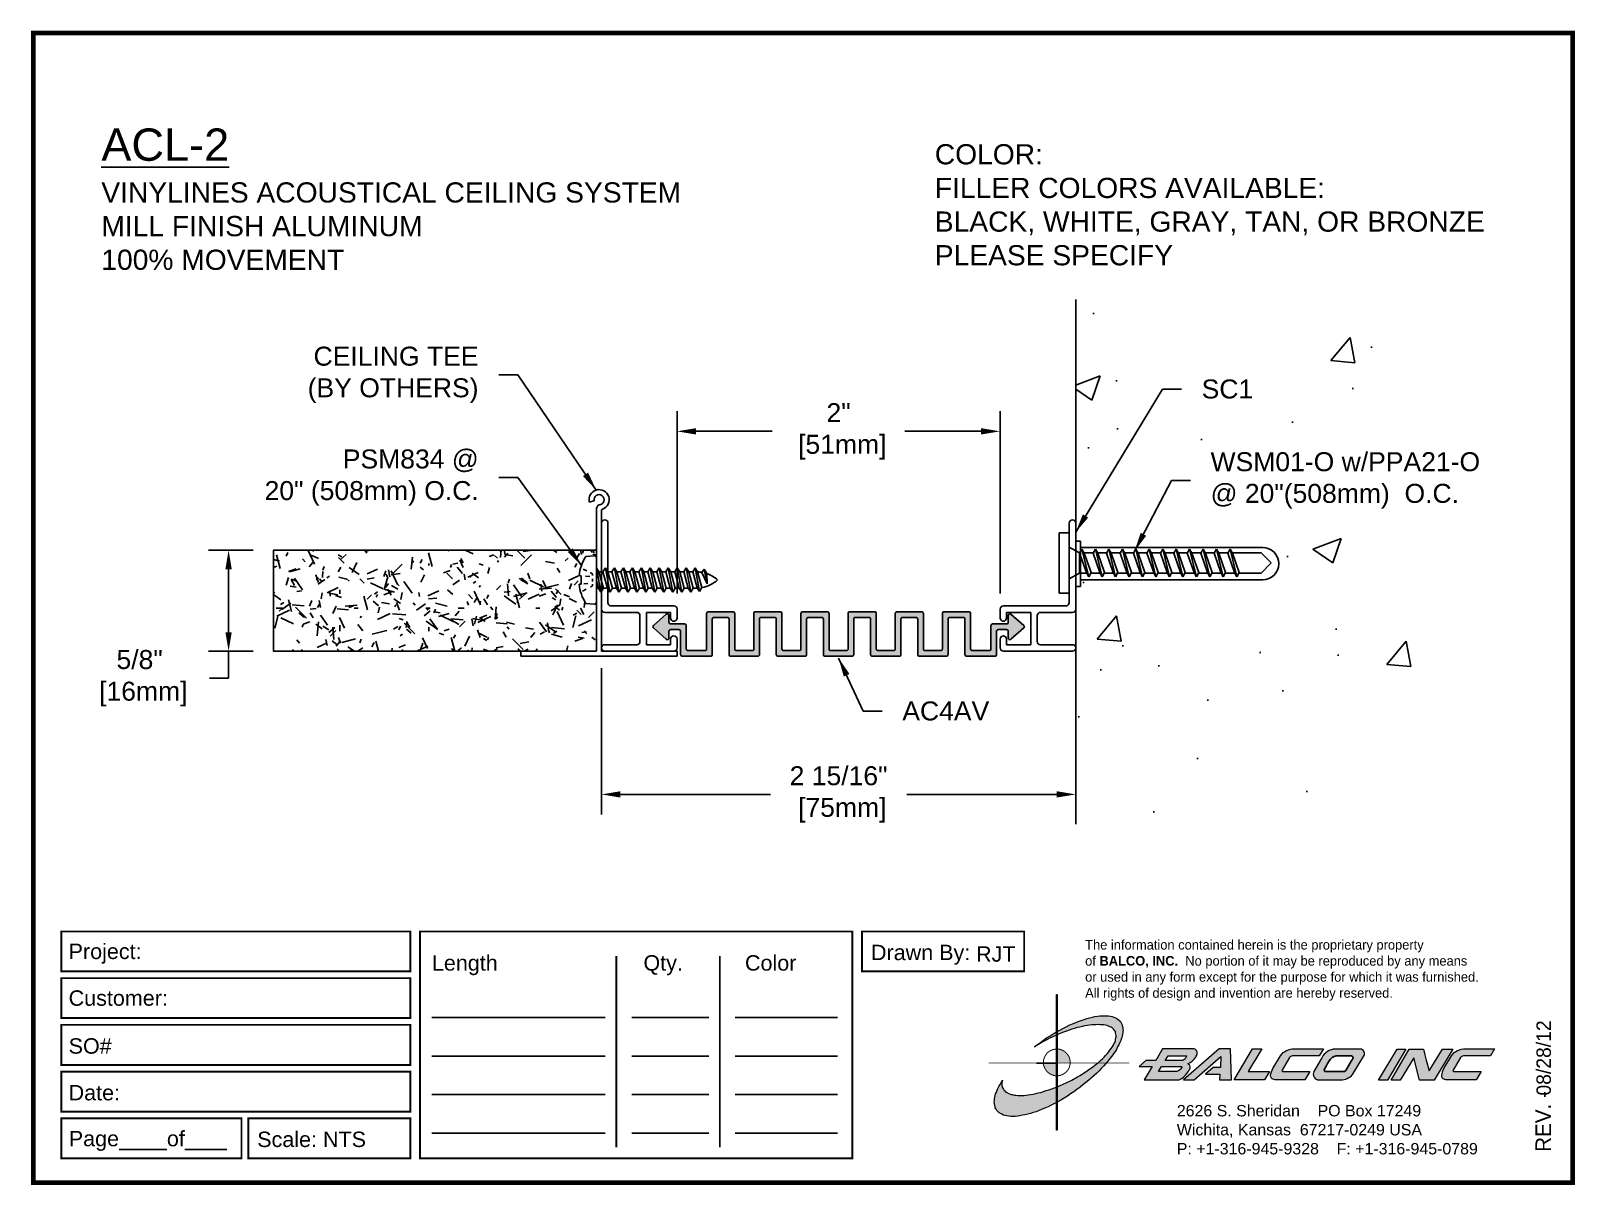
# Paper-space layout 'Layout1' of a CAD drawing. Header units: inches. Extents: x 0 to 10, y 0 to 7.5.
# The model-space entities are those that its viewports show. They can reach past a viewport. Long polylines and large blocks are cut down to what shows.
import ezdxf

# ---------------------------------------------------------------- set-up
doc = ezdxf.new("R2010")
doc.units = ezdxf.units.IN
doc.header["$MEASUREMENT"] = 0
for name, color, linetype in [('Anchors', 4, 'Continuous'), ('Border', 7, 'Continuous'), ('Conditions', 1, 'Continuous'), ('Dimensions', 3, 'Continuous'), ('Fillers', 2, 'Continuous'), ('Metals', 7, 'Continuous'), ('Text', 2, 'Continuous')]:
    doc.layers.add(name, color=color, linetype=linetype)
doc.styles.add('ARIAL', font='arial.ttf')
doc.styles.add('Copyright', font='ERASDEMI.TTF')
doc.dimstyles.new('ARIAL', dxfattribs={"dimtxt": 0.1175, "dimasz": 0.1175, "dimexe": 0.125, "dimexo": 0.125, "dimgap": 0.125, "dimtad": 0, "dimtih": 1, "dimtoh": 1, "dimdec": 4, "dimzin": 0, "dimdsep": 46, "dimlunit": 4, "dimtxsty": 'ARIAL', "dimcen": 0.09, "dimadec": 0, "dimazin": 0, "dimtfac": 1, "dimtdec": 4, "dimtofl": 0, "dimtmove": 0, "dimatfit": 3, "dimfxl": 0, "dimfrac": 2, "dimtolj": 1, "dimtzin": 0, "dimarcsym": 0})

psp = doc.layouts.get("Layout1")

# ---------------------------------------------------------------- texts
at = {"insert": (6.843, 1.591), "char_height": 0.0625, "width": 50.295, "attachment_point": 1, "style": 'Copyright'}
psp.add_mtext('The information contained herein is the proprietary property\\Pof {\\fEras Bold ITC|b0|i0|c0|p34;BALCO, INC.}  No portion of it may be reproduced by any means\\Por used in any form except for the purpose for which it was furnished.\\PAll rights of design and invention are hereby reserved.', dxfattribs=at)
at = {"layer": 'Border', "insert": (7.438, 0.52), "char_height": 0.074, "width": 2.3438, "attachment_point": 1, "style": 'ARIAL'}
psp.add_mtext('2626 S. Sheridan    PO Box 17249\\PWichita, Kansas  67217-0249 USA \\PP: +1-316-945-9328    F: +1-316-945-0789', dxfattribs=at)

msp = doc.modelspace()

# ---------------------------------------------------------------- texts
at = {"layer": 'Text', "attachment_point": 1, "style": 'ARIAL'}
for s, insert, char_height, width in [('{\\LACL-2\\P\\H0.625x;\\lVINYLINES ACOUSTICAL CEILING SYSTEM\\PMILL FINISH ALUMINUM\\P100% MOVEMENT}', (1.76057, 8.01919), 0.2, 3.9375), ('COLOR:{\\L                       \\~\\P}FILLER COLORS AVAILABLE:\\PBLACK, WHITE, GRAY, TAN, OR BRONZE\\PPLEASE SPECIFY', (6.92129, 7.92212), 0.125, 3.5820528)]:
    msp.add_mtext(s, dxfattribs=dict(at, insert=insert, char_height=char_height, width=width))
at = {"layer": 'Text', "char_height": 0.1175, "style": 'ARIAL'}
for s, insert, attachment_point in [(' CEILING TEE\\P(BY OTHERS)', (4.09605, 6.49418), 6), ('SC1', (8.57354, 6.40576), 4), ('PSM834 @\\P20" (508mm) O.C.', (4.09743, 5.85785), 6), ('WSM01-O w/PPA21-O\\P@ 20"(508mm)  O.C.', (8.6288, 5.84061), 4), ('AC4AV', (6.72011, 4.41246), 4)]:
    msp.add_mtext(s, dxfattribs=dict(at, insert=insert, attachment_point=attachment_point))

# ---------------------------------------------------------------- blocks, each defined once
blk = doc.blocks.new('ACADlogo')
h = blk.add_hatch(color=256)
h.paths.add_polyline_path([(-3.346, 1.223), (-3.351, 1.223), (-3.351, 0.979), (-3.346, 0.982)])
h.paths.add_polyline_path([(-3.346, 0.961), (-3.351, 0.959), (-3.351, 0.868), (-3.346, 0.868)])
h.paths.add_polyline_path([(-3.346, 0.777), (-3.351, 0.777), (-3.351, 0.699), (-3.351, 0.695), (-3.35, 0.695), (-3.346, 0.695)])
h.paths.add_polyline_path([(-3.346, 0.864), (-3.346, 0.868), (-3.35, 0.868), (-3.351, 0.868), (-3.351, 0.777), (-3.346, 0.777), (-3.346, 0.778), (-3.348, 0.778)])
h.paths.add_polyline_path([(-3.346, 0.524), (-3.351, 0.521), (-3.351, 0.342), (-3.346, 0.342)])
h.paths.add_polyline_path([(-3.346, 0.695), (-3.351, 0.695), (-3.351, 0.621), (-3.346, 0.623)])
h.paths.add_polyline_path([(-3.346, 0.623), (-3.351, 0.621), (-3.351, 0.521), (-3.346, 0.524)])
h.paths.add_polyline_path([(-3.346, 0.982), (-3.351, 0.979), (-3.351, 0.959), (-3.346, 0.961)])
h = blk.add_hatch(color=175)
h.paths.add_polyline_path([(-3.518, 0.573), (-3.534, 0.571), (-3.548, 0.569), (-3.562, 0.567), (-3.576, 0.567), (-3.589, 0.566), (-3.602, 0.567), (-3.614, 0.568), (-3.625, 0.569), (-3.636, 0.572), (-3.646, 0.574), (-3.656, 0.577), (-3.664, 0.581), (-3.673, 0.585), (-3.679, 0.589), (-3.685, 0.595), (-3.688, 0.598), (-3.691, 0.6), (-3.695, 0.607), (-3.699, 0.614), (-3.703, 0.621), (-3.704, 0.626), (-3.705, 0.631), (-3.706, 0.637), (-3.706, 0.642), (-3.705, 0.648), (-3.705, 0.653), (-3.703, 0.659), (-3.702, 0.665), (-3.71, 0.652), (-3.717, 0.639), (-3.725, 0.626), (-3.731, 0.613), (-3.737, 0.601), (-3.741, 0.589), (-3.746, 0.577), (-3.749, 0.566), (-3.751, 0.555), (-3.753, 0.544), (-3.754, 0.538), (-3.754, 0.533), (-3.755, 0.523), (-3.754, 0.513), (-3.753, 0.508), (-3.752, 0.503), (-3.75, 0.494), (-3.748, 0.486), (-3.743, 0.477), (-3.74, 0.473), (-3.738, 0.469), (-3.734, 0.465), (-3.73, 0.461), (-3.723, 0.455), (-3.715, 0.449), (-3.706, 0.445), (-3.695, 0.44), (-3.685, 0.437), (-3.674, 0.434), (-3.661, 0.432), (-3.648, 0.431), (-3.634, 0.431), (-3.62, 0.431), (-3.604, 0.433), (-3.588, 0.435), (-3.572, 0.438), (-3.556, 0.441), (-3.538, 0.445), (-3.52, 0.449), (-3.503, 0.456), (-3.483, 0.461), (-3.464, 0.469), (-3.445, 0.477), (-3.426, 0.485), (-3.406, 0.494), (-3.385, 0.503), (-3.364, 0.514), (-3.351, 0.521), (-3.351, 0.621), (-3.364, 0.616), (-3.382, 0.609), (-3.4, 0.603), (-3.418, 0.598), (-3.436, 0.592), (-3.453, 0.587), (-3.47, 0.583), (-3.486, 0.579), (-3.503, 0.576)])
h.paths.add_polyline_path([(-3.215, 0.687), (-3.251, 0.667), (-3.289, 0.649), (-3.327, 0.631), (-3.345, 0.623), (-3.346, 0.623), (-3.346, 0.524), (-3.343, 0.525), (-3.323, 0.537), (-3.302, 0.549), (-3.28, 0.563), (-3.259, 0.577), (-3.238, 0.59), (-3.218, 0.605), (-3.198, 0.62), (-3.179, 0.635), (-3.16, 0.65), (-3.141, 0.665), (-3.123, 0.681), (-3.106, 0.696), (-3.089, 0.712), (-3.074, 0.727), (-3.058, 0.743), (-3.043, 0.759), (-3.03, 0.775), (-3.028, 0.777), (-3.085, 0.777), (-3.091, 0.772), (-3.105, 0.761), (-3.118, 0.75), (-3.134, 0.739), (-3.149, 0.729), (-3.165, 0.718), (-3.182, 0.707), (-3.198, 0.697)])
h.paths.add_polyline_path([(-2.921, 1.009), (-2.922, 1.015), (-2.924, 1.02), (-2.926, 1.029), (-2.931, 1.038), (-2.934, 1.043), (-2.936, 1.047), (-2.94, 1.05), (-2.943, 1.054), (-2.951, 1.06), (-2.959, 1.066), (-2.968, 1.071), (-2.978, 1.075), (-2.989, 1.079), (-3, 1.081), (-3.013, 1.083), (-3.026, 1.084), (-3.04, 1.084), (-3.054, 1.084), (-3.07, 1.083), (-3.085, 1.081), (-3.102, 1.079), (-3.118, 1.075), (-3.136, 1.07), (-3.153, 1.066), (-3.171, 1.06), (-3.191, 1.054), (-3.21, 1.047), (-3.229, 1.039), (-3.248, 1.031), (-3.268, 1.022), (-3.289, 1.012), (-3.31, 1.002), (-3.33, 0.991), (-3.346, 0.982), (-3.346, 0.961), (-3.342, 0.962), (-3.323, 0.971), (-3.305, 0.978), (-3.287, 0.984), (-3.268, 0.991), (-3.251, 0.996), (-3.234, 1.002), (-3.216, 1.007), (-3.199, 1.011), (-3.182, 1.015), (-3.167, 1.018), (-3.15, 1.021), (-3.136, 1.023), (-3.121, 1.025), (-3.107, 1.026), (-3.093, 1.026), (-3.079, 1.027), (-3.067, 1.026), (-3.054, 1.026), (-3.043, 1.025), (-3.032, 1.022), (-3.022, 1.02), (-3.013, 1.016), (-3.004, 1.013), (-2.997, 1.009), (-2.989, 1.005), (-2.983, 0.999), (-2.98, 0.996), (-2.978, 0.994), (-2.973, 0.987), (-2.969, 0.981), (-2.967, 0.973), (-2.965, 0.965), (-2.964, 0.957), (-2.964, 0.949), (-2.964, 0.944), (-2.965, 0.94), (-2.967, 0.93), (-2.969, 0.921), (-2.973, 0.911), (-2.978, 0.901), (-2.983, 0.891), (-2.989, 0.881), (-2.996, 0.871), (-3.004, 0.86), (-3.012, 0.849), (-3.021, 0.838), (-3.032, 0.827), (-3.042, 0.816), (-3.053, 0.805), (-3.065, 0.794), (-3.077, 0.783), (-3.085, 0.777), (-3.028, 0.777), (-3.016, 0.791), (-3.004, 0.806), (-2.992, 0.822), (-2.981, 0.837), (-2.971, 0.852), (-2.962, 0.866), (-2.954, 0.882), (-2.946, 0.896), (-2.939, 0.91), (-2.934, 0.924), (-2.929, 0.938), (-2.926, 0.944), (-2.925, 0.951), (-2.922, 0.963), (-2.92, 0.975), (-2.92, 0.982), (-2.919, 0.987), (-2.92, 0.999), (-2.92, 1.005)])
h.paths.add_polyline_path([(-3.372, 0.966), (-3.393, 0.953), (-3.415, 0.94), (-3.435, 0.925), (-3.455, 0.911), (-3.475, 0.897), (-3.494, 0.882), (-3.468, 0.898), (-3.439, 0.915), (-3.41, 0.93), (-3.396, 0.938), (-3.38, 0.945), (-3.351, 0.959), (-3.351, 0.979)])
h = blk.add_hatch(color=256)
h.paths.add_polyline_path([(-3.268, 0.814), (-3.27, 0.819), (-3.273, 0.824), (-3.276, 0.828), (-3.279, 0.833), (-3.282, 0.837), (-3.286, 0.841), (-3.29, 0.845), (-3.294, 0.849), (-3.298, 0.852), (-3.303, 0.855), (-3.308, 0.858), (-3.313, 0.86), (-3.318, 0.863), (-3.323, 0.864), (-3.328, 0.866), (-3.334, 0.867), (-3.339, 0.868), (-3.345, 0.868), (-3.346, 0.868), (-3.346, 0.777), (-3.335, 0.777), (-3.262, 0.777), (-3.262, 0.781), (-3.262, 0.787), (-3.263, 0.792), (-3.264, 0.798), (-3.265, 0.803), (-3.266, 0.808)])
h.paths.add_polyline_path([(-3.351, 0.777), (-3.436, 0.777), (-3.435, 0.773), (-3.435, 0.768), (-3.434, 0.762), (-3.432, 0.757), (-3.431, 0.752), (-3.428, 0.747), (-3.426, 0.742), (-3.423, 0.737), (-3.42, 0.732), (-3.417, 0.728), (-3.414, 0.723), (-3.41, 0.719), (-3.406, 0.716), (-3.401, 0.712), (-3.397, 0.709), (-3.392, 0.706), (-3.387, 0.704), (-3.382, 0.701), (-3.377, 0.699), (-3.372, 0.698), (-3.367, 0.696), (-3.361, 0.695), (-3.356, 0.695), (-3.351, 0.695)])
h.paths.add_polyline_path([(-3.346, 0.868), (-3.35, 0.868), (-3.351, 0.868), (-3.351, 0.777), (-3.346, 0.777)])
h = blk.add_hatch(color=256)
h.paths.add_polyline_path([(-2.438, 0.844, 0.412988), (-2.461, 0.869), (-2.663, 0.869), (-2.707, 0.794), (-2.771, 0.794), (-2.815, 0.755), (-2.73, 0.755), (-2.781, 0.668), (-2.563, 0.668, 0.107996), (-2.538, 0.677, 0.108939), (-2.494, 0.724, 0.080345), (-2.483, 0.745, 0.419497), (-2.499, 0.773, 0.149928), (-2.447, 0.815, 0.134283)])
h.paths.add_polyline_path([(-2.507, 0.821, -0.209012), (-2.532, 0.794), (-2.538, 0.794), (-2.646, 0.794), (-2.627, 0.825), (-2.51, 0.825, -0.56619)], flags=16)
h.paths.add_polyline_path([(-2.538, 0.75, -0.241309), (-2.569, 0.722), (-2.688, 0.722), (-2.669, 0.755), (-2.541, 0.755, -0.56619)], flags=16)
for points in [[(-2.285, 0.819), (-2.287, 0.748), (-2.335, 0.748), (-2.383, 0.705), (-2.29, 0.705), (-2.292, 0.668), (-2.215, 0.668), (-2.221, 0.869), (-2.295, 0.869), (-2.527, 0.668), (-2.458, 0.668)], [(-2.018, 0.869), (-2.079, 0.869), (-2.198, 0.668), (-2, 0.668), (-1.968, 0.722), (-2.107, 0.722), (-2.085, 0.759), (-2.064, 0.794)], [(-1.617, 0.869), (-1.807, 0.869, 0.270182), (-1.896, 0.825), (-1.946, 0.742, 0.109019), (-1.961, 0.695, 0.340665), (-1.945, 0.672, 0.129907), (-1.923, 0.668), (-1.738, 0.668), (-1.706, 0.722), (-1.878, 0.722), (-1.882, 0.722, -0.601242), (-1.887, 0.731), (-1.838, 0.813, -0.253048), (-1.821, 0.823), (-1.645, 0.823)], [(-1.083, 0.867), (-1.14, 0.867), (-1.261, 0.667), (-1.26, 0.667), (-1.202, 0.667)], [(-0.96, 0.83), (-0.969, 0.867), (-1.061, 0.867), (-1.179, 0.667), (-1.12, 0.667), (-1.031, 0.812), (-0.995, 0.667), (-0.9, 0.667), (-0.778, 0.867), (-0.846, 0.867), (-0.931, 0.727), (-0.951, 0.795)], [(-0.507, 0.869), (-0.697, 0.869, 0.270182), (-0.786, 0.825), (-0.836, 0.742, 0.109019), (-0.85, 0.695, 0.340665), (-0.835, 0.672, 0.129907), (-0.812, 0.668), (-0.628, 0.668), (-0.595, 0.722), (-0.768, 0.722), (-0.772, 0.722, -0.601242), (-0.777, 0.731), (-0.728, 0.813, -0.253048), (-0.71, 0.823), (-0.534, 0.823)], [(-3.346, 0.623), (-3.351, 0.621), (-3.351, 0.521), (-3.346, 0.524)]]:
    blk.add_hatch(color=256).paths.add_polyline_path(points)
h = blk.add_hatch(color=256)
h.paths.add_polyline_path([(-1.377, 0.868), (-1.383, 0.868), (-1.383, 0.868), (-1.44, 0.868), (-1.492, 0.868), (-1.541, 0.868, 0.297712), (-1.628, 0.811), (-1.68, 0.723, 0.585116), (-1.646, 0.668), (-1.506, 0.668, 0.210586), (-1.429, 0.703), (-1.415, 0.726), (-1.389, 0.769), (-1.352, 0.831, 0.4352)])
h.paths.add_polyline_path([(-1.437, 0.823, -0.603783), (-1.428, 0.805), (-1.431, 0.801), (-1.434, 0.796), (-1.438, 0.789), (-1.474, 0.728, -0.229001), (-1.489, 0.722), (-1.494, 0.722), (-1.501, 0.722), (-1.597, 0.722), (-1.604, 0.722, -0.492401), (-1.613, 0.734), (-1.601, 0.757), (-1.591, 0.775), (-1.582, 0.791, -0.238368), (-1.535, 0.823)], flags=16)
for q in [(-3.48, 0.777), (-3.351, 0.642)]:
    blk.add_line((-3.351, 0.777), q)
at = {"color": 7, "lineweight": 0}
for points in [[(-3.351, 1.223), (-3.346, 1.223), (-3.346, 0.342), (-3.351, 0.342), (-3.351, 1.223)], [(-2.292, 0.668), (-2.215, 0.668), (-2.221, 0.869), (-2.295, 0.869), (-2.527, 0.668), (-2.458, 0.668), (-2.285, 0.819), (-2.287, 0.748), (-2.286, 0.748), (-2.335, 0.748), (-2.383, 0.705), (-2.29, 0.705), (-2.292, 0.668), (-2.292, 0.668)], [(-2.198, 0.668), (-2.079, 0.869), (-2.018, 0.869), (-2.064, 0.794), (-2.085, 0.759), (-2.107, 0.722), (-1.968, 0.722), (-2, 0.668), (-2.198, 0.668), (-2.198, 0.668)], [(-1.383, 0.868), (-1.383, 0.868)], [(-1.261, 0.667), (-1.14, 0.867), (-1.083, 0.867), (-1.202, 0.667), (-1.26, 0.667), (-1.261, 0.667), (-1.261, 0.667)], [(-0.9, 0.667), (-0.995, 0.667), (-1.031, 0.812), (-1.12, 0.667), (-1.179, 0.667), (-1.061, 0.867), (-0.969, 0.867), (-0.96, 0.83), (-0.951, 0.795), (-0.931, 0.727), (-0.846, 0.867), (-0.778, 0.867), (-0.9, 0.667), (-0.9, 0.667)]]:
    blk.add_lwpolyline(points, dxfattribs=at)
at = {"color": 175, "lineweight": 0}
blk.add_lwpolyline([(-2.926, 1.029), (-2.924, 1.02), (-2.922, 1.015), (-2.921, 1.009), (-2.92, 1.005), (-2.92, 0.999), (-2.919, 0.987), (-2.92, 0.982), (-2.92, 0.975), (-2.922, 0.963), (-2.925, 0.951), (-2.926, 0.944), (-2.929, 0.938), (-2.934, 0.924), (-2.939, 0.91), (-2.946, 0.896), (-2.954, 0.882), (-2.962, 0.866), (-2.971, 0.852), (-2.981, 0.837), (-2.992, 0.822), (-3.004, 0.806), (-3.016, 0.791), (-3.03, 0.775), (-3.043, 0.759), (-3.058, 0.743), (-3.074, 0.727), (-3.089, 0.712), (-3.106, 0.696), (-3.123, 0.681), (-3.141, 0.665), (-3.16, 0.65), (-3.179, 0.635), (-3.198, 0.62), (-3.218, 0.605), (-3.238, 0.59), (-3.259, 0.577), (-3.28, 0.563), (-3.302, 0.549), (-3.323, 0.537), (-3.343, 0.525), (-3.364, 0.514), (-3.385, 0.503), (-3.406, 0.494), (-3.426, 0.485), (-3.445, 0.477), (-3.464, 0.469), (-3.483, 0.461), (-3.503, 0.456), (-3.52, 0.449), (-3.538, 0.445), (-3.556, 0.441), (-3.572, 0.438), (-3.588, 0.435), (-3.604, 0.433), (-3.62, 0.431), (-3.634, 0.431), (-3.648, 0.431), (-3.661, 0.432), (-3.674, 0.434), (-3.685, 0.437), (-3.695, 0.44), (-3.706, 0.445), (-3.715, 0.449), (-3.723, 0.455), (-3.73, 0.461), (-3.734, 0.465), (-3.738, 0.469), (-3.74, 0.473), (-3.743, 0.477), (-3.748, 0.486), (-3.75, 0.494), (-3.752, 0.503), (-3.753, 0.508), (-3.754, 0.513), (-3.755, 0.523), (-3.754, 0.533), (-3.754, 0.538), (-3.753, 0.544), (-3.751, 0.555), (-3.749, 0.566), (-3.746, 0.577), (-3.741, 0.589), (-3.737, 0.601), (-3.731, 0.613), (-3.725, 0.626), (-3.717, 0.639), (-3.71, 0.652), (-3.702, 0.665), (-3.703, 0.659), (-3.705, 0.653), (-3.705, 0.648), (-3.706, 0.642), (-3.706, 0.637), (-3.705, 0.631), (-3.704, 0.626), (-3.703, 0.621), (-3.699, 0.614), (-3.695, 0.607), (-3.691, 0.6), (-3.688, 0.598), (-3.685, 0.595), (-3.679, 0.589), (-3.673, 0.585), (-3.664, 0.581), (-3.656, 0.577), (-3.646, 0.574), (-3.636, 0.572), (-3.625, 0.569), (-3.614, 0.568), (-3.602, 0.567), (-3.589, 0.566), (-3.576, 0.567), (-3.562, 0.567), (-3.548, 0.569), (-3.534, 0.571), (-3.518, 0.573), (-3.503, 0.576), (-3.486, 0.579), (-3.47, 0.583), (-3.453, 0.587), (-3.436, 0.592), (-3.418, 0.598), (-3.4, 0.603), (-3.382, 0.609), (-3.364, 0.616), (-3.345, 0.623), (-3.327, 0.631), (-3.289, 0.649), (-3.251, 0.667), (-3.215, 0.687), (-3.198, 0.697), (-3.182, 0.707), (-3.165, 0.718), (-3.149, 0.729), (-3.134, 0.739), (-3.118, 0.75), (-3.105, 0.761), (-3.091, 0.772), (-3.077, 0.783), (-3.065, 0.794), (-3.053, 0.805), (-3.042, 0.816), (-3.032, 0.827), (-3.021, 0.838), (-3.012, 0.849), (-3.004, 0.86), (-2.996, 0.871), (-2.989, 0.881), (-2.983, 0.891), (-2.978, 0.901), (-2.973, 0.911), (-2.969, 0.921), (-2.967, 0.93), (-2.965, 0.94), (-2.964, 0.944), (-2.964, 0.949), (-2.964, 0.957), (-2.965, 0.965), (-2.967, 0.973), (-2.969, 0.981), (-2.973, 0.987), (-2.978, 0.994), (-2.98, 0.996), (-2.983, 0.999), (-2.989, 1.005), (-2.997, 1.009), (-3.004, 1.013), (-3.013, 1.016), (-3.022, 1.02), (-3.032, 1.022), (-3.043, 1.025), (-3.054, 1.026), (-3.067, 1.026), (-3.079, 1.027), (-3.093, 1.026), (-3.107, 1.026), (-3.121, 1.025), (-3.136, 1.023), (-3.15, 1.021), (-3.167, 1.018), (-3.182, 1.015), (-3.199, 1.011), (-3.216, 1.007), (-3.234, 1.002), (-3.251, 0.996), (-3.268, 0.991), (-3.287, 0.984), (-3.305, 0.978), (-3.323, 0.971), (-3.342, 0.962), (-3.38, 0.945), (-3.396, 0.938), (-3.41, 0.93), (-3.439, 0.915), (-3.468, 0.898), (-3.494, 0.882), (-3.475, 0.897), (-3.455, 0.911), (-3.435, 0.925), (-3.415, 0.94), (-3.393, 0.953), (-3.372, 0.966), (-3.351, 0.979), (-3.33, 0.991), (-3.31, 1.002), (-3.289, 1.012), (-3.268, 1.022), (-3.248, 1.031), (-3.229, 1.039), (-3.21, 1.047), (-3.191, 1.054), (-3.171, 1.06), (-3.153, 1.066), (-3.136, 1.07), (-3.118, 1.075), (-3.102, 1.079), (-3.085, 1.081), (-3.07, 1.083), (-3.054, 1.084), (-3.04, 1.084), (-3.026, 1.084), (-3.013, 1.083), (-3, 1.081), (-2.989, 1.079), (-2.978, 1.075), (-2.968, 1.071), (-2.959, 1.066), (-2.951, 1.06), (-2.943, 1.054), (-2.94, 1.05), (-2.936, 1.047), (-2.934, 1.043), (-2.931, 1.038), (-2.926, 1.029), (-2.926, 1.029)], dxfattribs=at)
at = {"color": 7, "lineweight": 0, "const_width": 0.0064}
blk.add_lwpolyline([(-3.262, 0.781), (-3.262, 0.787), (-3.263, 0.792), (-3.264, 0.798), (-3.265, 0.803), (-3.266, 0.808), (-3.268, 0.814), (-3.27, 0.819), (-3.273, 0.824), (-3.276, 0.828), (-3.279, 0.833), (-3.282, 0.837), (-3.286, 0.841), (-3.29, 0.845), (-3.294, 0.849), (-3.298, 0.852), (-3.303, 0.855), (-3.308, 0.858), (-3.313, 0.86), (-3.318, 0.863), (-3.323, 0.864), (-3.328, 0.866), (-3.334, 0.867), (-3.339, 0.868), (-3.345, 0.868), (-3.35, 0.868), (-3.356, 0.868), (-3.361, 0.867), (-3.367, 0.866), (-3.372, 0.865), (-3.377, 0.863), (-3.382, 0.862), (-3.387, 0.859), (-3.392, 0.857), (-3.397, 0.854), (-3.401, 0.851), (-3.406, 0.847), (-3.41, 0.843), (-3.414, 0.839), (-3.417, 0.835), (-3.42, 0.831), (-3.423, 0.826), (-3.426, 0.821), (-3.428, 0.816), (-3.431, 0.811), (-3.432, 0.806), (-3.434, 0.801), (-3.435, 0.795), (-3.435, 0.79), (-3.436, 0.784), (-3.436, 0.779), (-3.435, 0.773), (-3.435, 0.768), (-3.434, 0.762), (-3.432, 0.757), (-3.431, 0.752), (-3.428, 0.747), (-3.426, 0.742), (-3.423, 0.737), (-3.42, 0.732), (-3.417, 0.728), (-3.414, 0.723), (-3.41, 0.719), (-3.406, 0.716), (-3.401, 0.712), (-3.397, 0.709), (-3.392, 0.706), (-3.387, 0.704), (-3.382, 0.701), (-3.377, 0.699), (-3.372, 0.698), (-3.367, 0.696), (-3.361, 0.695), (-3.356, 0.695), (-3.35, 0.695), (-3.345, 0.695), (-3.339, 0.695), (-3.334, 0.696), (-3.328, 0.697), (-3.323, 0.698), (-3.318, 0.7), (-3.313, 0.702), (-3.308, 0.705), (-3.303, 0.708), (-3.298, 0.711), (-3.294, 0.714), (-3.29, 0.718), (-3.286, 0.721), (-3.282, 0.726), (-3.279, 0.73), (-3.276, 0.734), (-3.273, 0.739), (-3.27, 0.744), (-3.268, 0.749), (-3.266, 0.754), (-3.265, 0.76), (-3.264, 0.765), (-3.263, 0.77), (-3.262, 0.776), (-3.262, 0.781)], dxfattribs=at)
at = {"color": 7, "lineweight": 0}
for points in [[(-2.447, 0.815, 0.130368), (-2.438, 0.843, 0.448367), (-2.463, 0.869), (-2.663, 0.869), (-2.707, 0.794), (-2.771, 0.794), (-2.815, 0.755), (-2.73, 0.755), (-2.781, 0.668), (-2.563, 0.668, 0.107996), (-2.538, 0.677, 0.108939), (-2.494, 0.724, 0.077395), (-2.484, 0.744, 0.430878), (-2.499, 0.773, 0.149928)], [(-2.507, 0.821, -0.209012), (-2.532, 0.794), (-2.538, 0.794), (-2.646, 0.794), (-2.627, 0.825), (-2.512, 0.825), (-2.509, 0.825, -0.531288)], [(-1.838, 0.813), (-1.887, 0.731, 0.587385), (-1.882, 0.722), (-1.878, 0.722), (-1.706, 0.722), (-1.738, 0.668), (-1.923, 0.668, -0.129907), (-1.945, 0.672, -0.349839), (-1.961, 0.696, -0.107341), (-1.946, 0.742), (-1.896, 0.825, -0.270182), (-1.807, 0.869), (-1.617, 0.869), (-1.645, 0.823), (-1.821, 0.823, 0.252436)], [(-1.68, 0.723, 0.585116), (-1.646, 0.668), (-1.506, 0.668, 0.210586), (-1.429, 0.703), (-1.415, 0.726), (-1.389, 0.769), (-1.352, 0.831, 0.4352), (-1.377, 0.868), (-1.383, 0.868), (-1.383, 0.868), (-1.44, 0.868), (-1.492, 0.868), (-1.541, 0.868, 0.297712), (-1.628, 0.811)], [(-0.728, 0.813), (-0.777, 0.731, 0.587385), (-0.772, 0.722), (-0.768, 0.722), (-0.595, 0.722), (-0.628, 0.668), (-0.812, 0.668, -0.129907), (-0.835, 0.672, -0.349839), (-0.85, 0.696, -0.107341), (-0.836, 0.742), (-0.786, 0.825, -0.270182), (-0.697, 0.869), (-0.507, 0.869), (-0.534, 0.823), (-0.71, 0.823, 0.252436)], [(-2.569, 0.722), (-2.688, 0.722), (-2.669, 0.755), (-2.543, 0.755), (-2.54, 0.755, -0.531288), (-2.538, 0.75, -0.241309)]]:
    blk.add_lwpolyline(points, format="xyb", close=True, dxfattribs=at)
blk.add_lwpolyline([(-1.437, 0.823), (-1.535, 0.823, 0.238368), (-1.582, 0.791), (-1.591, 0.775), (-1.601, 0.757), (-1.613, 0.734, 0.490298), (-1.604, 0.722), (-1.597, 0.722), (-1.501, 0.722), (-1.494, 0.722), (-1.489, 0.722, 0.229001), (-1.474, 0.728), (-1.438, 0.789), (-1.434, 0.796), (-1.431, 0.801), (-1.428, 0.805, 0.603783)], format="xyb", close=True)
blk.add_lwpolyline([(-2.879, 0.777, 0.00455, 0.00455, 0), (-3.791, 0.777, 0.00183, 0.00183, 0), (-3.791, 0.777, 0.00183, 0.00183, 0)], format="xyseb", dxfattribs=at)
blk = doc.blocks.new('Quantity Data')
at = {"layer": 'Border', "color": 253}
for p, q in [((2.755, 1.254), (3.881, 1.254)), ((4.054, 1.254), (4.553, 1.254)), ((4.725, 1.254), (5.389, 1.254)), ((2.755, 1.004), (3.881, 1.004)), ((4.054, 1.004), (4.553, 1.004)), ((4.725, 1.004), (5.389, 1.004)), ((2.755, 0.754), (3.881, 0.754)), ((4.054, 0.754), (4.553, 0.754)), ((4.725, 0.754), (5.389, 0.754)), ((2.755, 0.504), (3.881, 0.504)), ((4.054, 0.504), (4.553, 0.504)), ((4.725, 0.504), (5.389, 0.504))]:
    blk.add_line(p, q, dxfattribs=at)
at = {"layer": 'Border', "const_width": 0.0125}
blk.add_lwpolyline([(5.485, 0.341), (2.678, 0.341), (2.678, 1.813), (5.485, 1.813)], close=True, dxfattribs=at)
for points in [[(3.953, 1.653), (3.953, 0.412)], [(4.625, 1.653), (4.625, 0.412)]]:
    blk.add_lwpolyline(points, dxfattribs=at)
at = {"layer": 'Border', "style": 'ARIAL'}
for s, p in [('Length', (2.756, 1.559)), ('Qty.', (4.129, 1.559)), ('Color', (4.788, 1.559))]:
    blk.add_text(s, height=0.1, dxfattribs=at).set_placement(p)
blk = doc.blocks.new('Drawn By')
at = {"layer": 'Border', "const_width": 0.0125}
blk.add_lwpolyline([(5.38, 1.813), (6.432, 1.813), (6.432, 1.554), (5.38, 1.554)], close=True, dxfattribs=at)
at = {"layer": 'Border', "style": 'ARIAL'}
blk.add_text('Drawn By: ', height=0.1, dxfattribs=at).set_placement((5.438, 1.627))
blk.add_attdef('XXX', (6.12, 1.617), '', height=0.1, dxfattribs=at)
blk = doc.blocks.new('Project Info')
at = {"layer": 'Border', "const_width": 0.0125}
for points in [[(0.182, 1.813), (2.448, 1.813), (2.448, 1.554), (0.182, 1.554)], [(0.182, 1.51), (2.448, 1.51), (2.448, 1.251), (0.182, 1.251)], [(0.182, 1.207), (2.448, 1.207), (2.448, 0.947), (0.182, 0.947)], [(0.182, 0.904), (2.448, 0.904), (2.448, 0.644), (0.182, 0.644)], [(0.182, 0.6), (1.352, 0.6), (1.352, 0.341), (0.182, 0.341)], [(1.396, 0.6), (2.448, 0.6), (2.448, 0.341), (1.396, 0.341)]]:
    blk.add_lwpolyline(points, close=True, dxfattribs=at)
at = {"layer": 'Border', "style": 'ARIAL'}
for s, p in [('Project:', (0.23, 1.634)), ('Customer:', (0.23, 1.331)), ('SO#', (0.23, 1.02)), ('Date:', (0.23, 0.717)), ('Page%%u        %%uof%%u       ', (0.231, 0.419)), ('Scale: NTS', (1.454, 0.414))]:
    blk.add_text(s, height=0.1, dxfattribs=at).set_placement(p)
blk = doc.blocks.new('REV')
at = {"style": 'Copyright'}
blk.add_text('REV. -', height=0.1, rotation=90, dxfattribs=at).set_placement((-0.142, 0.201))
at = {"style": 'Copyright', "flags": 4}
blk.add_attdef('REVISIONDATE', (-0.142, 0.648), '', height=0.0938, rotation=90, dxfattribs=at)
blk = doc.blocks.new('SC1')
for p, q in [((0, 0.792), (0, 0.26)), ((0.04, 0.3), (0.04, 0.792)), ((0.02, 0.24), (0.218, 0.24)), ((0.448, 0.28), (0.06, 0.28)), ((0.238, 0.22), (0.238, 0.06)), ((0.278, 0.24), (0.428, 0.24)), ((0.278, 0.04), (0.278, 0.24)), ((0.428, 0.24), (0.428, 0.205)), ((0.468, 0.205), (0.468, 0.26)), ((0.218, 0.04), (0.02, 0.04)), ((0.02, 0), (0.448, 0)), ((0.428, 0.04), (0.278, 0.04)), ((0.428, 0.0746), (0.428, 0.04)), ((0.468, 0.02), (0.468, 0.0746))]:
    blk.add_line(p, q)
for centre, start, end in [((0.02, 0.792), 0, 180), ((0.06, 0.3), 180, 270), ((0.02, 0.26), 180, 270), ((0.218, 0.22), 360, 90), ((0.448, 0.205), 180, 0), ((0.448, 0.26), 0, 90), ((0.02, 0.02), 90, 270), ((0.218, 0.06), 270, 360), ((0.448, 0.0746), 0, 180), ((0.448, 0.02), 270, 0)]:
    blk.add_arc(centre, 0.02, start, end)
blk = doc.blocks.new('PSM834')
for p, q in [((-0.027, 0.1075), (-0.0253, 0.0942)), ((0.027, 0.1075), (0.0253, 0.0942)), ((-0.15, 0.0147), (-0.1456, 0.0653)), ((-0.1366, 0), (0.1366, 0)), ((-0.075, -0.0278), (0.075, 0)), ((-0.069, 0.0859), (-0.0576, 0.0637)), ((-0.0053, 0), (-0.05, -0.0124)), ((-0.05, 0), (-0.05, -0.0124)), ((-0.0439, 0.0372), (-0.0369, 0.0237)), ((-0.0369, 0.0237), (-0.0266, 0.0237)), ((-0.0253, 0.0942), (0.0253, 0.0942)), ((-0.024, 0.0783), (-0.0219, 0.0533)), ((-0.0091, 0.0237), (0.0075, 0.0237)), ((0.0231, 0.0676), (0.0209, 0.0408)), ((0.0276, 0.0237), (0.0369, 0.0237)), ((0.0453, 0.0399), (0.0369, 0.0237)), ((0.075, 0), (0.05, -0.0154)), ((0.0668, 0.0816), (0.0554, 0.0594)), ((0.15, 0.0147), (0.1456, 0.0653)), ((-0.075, -0.0278), (-0.05, -0.0124)), ((-0.075, -0.0278), (-0.05, -0.0431)), ((-0.075, -0.0833), (0.075, -0.0556)), ((-0.075, -0.0833), (-0.05, -0.068)), ((-0.075, -0.0833), (-0.05, -0.0987)), ((0.05, -0.0154), (-0.05, -0.0431)), ((0.05, -0.0402), (-0.05, -0.068)), ((-0.05, -0.0431), (-0.05, -0.068)), ((0.05, -0.0709), (-0.05, -0.0987)), ((0.05, -0.0154), (0.05, -0.0402)), ((0.075, -0.0556), (0.05, -0.0402)), ((0.075, -0.0556), (0.05, -0.0709)), ((0.05, -0.0709), (0.05, -0.0958)), ((-0.075, -0.1389), (0.075, -0.1111)), ((-0.075, -0.1389), (-0.05, -0.1235)), ((-0.075, -0.1389), (-0.05, -0.1542)), ((-0.075, -0.1944), (0.075, -0.1667)), ((-0.075, -0.1944), (-0.05, -0.1791)), ((0.05, -0.0958), (-0.05, -0.1235)), ((-0.05, -0.0987), (-0.05, -0.1235)), ((0.05, -0.1265), (-0.05, -0.1542)), ((0.05, -0.1513), (-0.05, -0.1791)), ((-0.05, -0.1542), (-0.05, -0.1791)), ((0.05, -0.182), (-0.05, -0.2098)), ((0.075, -0.1111), (0.05, -0.0958)), ((0.075, -0.1111), (0.05, -0.1265)), ((0.05, -0.1265), (0.05, -0.1513)), ((0.075, -0.1667), (0.05, -0.1513)), ((0.075, -0.1667), (0.05, -0.182)), ((0.05, -0.182), (0.05, -0.2069)), ((-0.075, -0.1944), (-0.05, -0.2098)), ((-0.075, -0.25), (0.075, -0.2222)), ((-0.075, -0.25), (-0.05, -0.2346)), ((-0.075, -0.25), (-0.05, -0.2654)), ((-0.075, -0.3056), (0.075, -0.2778)), ((0.05, -0.2069), (-0.05, -0.2346)), ((-0.05, -0.2098), (-0.05, -0.2346)), ((0.05, -0.2376), (-0.05, -0.2654)), ((0.05, -0.2624), (-0.05, -0.2902)), ((-0.05, -0.2654), (-0.05, -0.2902)), ((0.075, -0.2222), (0.05, -0.2069)), ((0.075, -0.2222), (0.05, -0.2376)), ((0.05, -0.2376), (0.05, -0.2624)), ((0.075, -0.2778), (0.05, -0.2624)), ((0.075, -0.2778), (0.05, -0.2931)), ((-0.075, -0.3056), (-0.05, -0.2902)), ((-0.075, -0.3056), (-0.05, -0.3209)), ((-0.075, -0.3611), (0.075, -0.3333)), ((-0.075, -0.3611), (-0.05, -0.3458)), ((-0.075, -0.3611), (-0.05, -0.3765)), ((0.05, -0.2931), (-0.05, -0.3209)), ((0.05, -0.318), (-0.05, -0.3458)), ((-0.05, -0.3209), (-0.05, -0.3458)), ((0.05, -0.3487), (-0.05, -0.3765)), ((0.05, -0.3735), (-0.05, -0.4013)), ((-0.05, -0.3765), (-0.05, -0.4013)), ((0.05, -0.2931), (0.05, -0.318)), ((0.075, -0.3333), (0.05, -0.318)), ((0.075, -0.3333), (0.05, -0.3487)), ((0.05, -0.3487), (0.05, -0.3735)), ((0.075, -0.3889), (0.05, -0.3735)), ((-0.075, -0.4167), (0.075, -0.3889)), ((-0.075, -0.4167), (-0.05, -0.4013)), ((-0.075, -0.4167), (-0.05, -0.432)), ((-0.075, -0.4722), (0.075, -0.4444)), ((-0.075, -0.4722), (-0.05, -0.4569)), ((-0.075, -0.4722), (-0.05, -0.4876)), ((0.05, -0.4042), (-0.05, -0.432)), ((0.05, -0.4291), (-0.05, -0.4569)), ((-0.05, -0.432), (-0.05, -0.4569)), ((0.05, -0.4598), (-0.05, -0.4876)), ((0.075, -0.3889), (0.05, -0.4042)), ((0.05, -0.4042), (0.05, -0.4291)), ((0.075, -0.4444), (0.05, -0.4291)), ((0.075, -0.4444), (0.05, -0.4598)), ((0.05, -0.4598), (0.05, -0.4846)), ((-0.075, -0.5278), (0.075, -0.5)), ((-0.075, -0.5278), (-0.05, -0.5124)), ((-0.075, -0.5278), (-0.05, -0.5431)), ((-0.075, -0.5833), (0.075, -0.5556)), ((-0.075, -0.5833), (-0.05, -0.568)), ((0.05, -0.4846), (-0.05, -0.5124)), ((-0.05, -0.4876), (-0.05, -0.5124)), ((0.05, -0.5154), (-0.05, -0.5431)), ((0.05, -0.5402), (-0.05, -0.568)), ((-0.05, -0.5431), (-0.05, -0.568)), ((0.05, -0.5709), (-0.05, -0.5987)), ((0.075, -0.5), (0.05, -0.4846)), ((0.075, -0.5), (0.05, -0.5154)), ((0.05, -0.5154), (0.05, -0.5402)), ((0.075, -0.5556), (0.05, -0.5402)), ((0.075, -0.5556), (0.05, -0.5709)), ((0.05, -0.5709), (0.05, -0.5958)), ((-0.075, -0.5833), (-0.05, -0.5987)), ((-0.0717, -0.6389), (0.075, -0.6111)), ((-0.0717, -0.6389), (-0.0499, -0.6243)), ((-0.0717, -0.6389), (-0.047, -0.6534)), ((-0.05, -0.5987), (-0.05, -0.6203)), ((0.05, -0.5958), (-0.0499, -0.6243)), ((0.0499, -0.6265), (-0.047, -0.6534)), ((0.047, -0.6534), (-0.0239, -0.6844)), ((-0.0239, -0.6844), (0.0665, -0.6667)), ((0.0665, -0.6667), (0.0389, -0.6841)), ((0.0665, -0.6667), (0.047, -0.6534)), ((0.075, -0.6111), (0.0499, -0.6265)), ((0.075, -0.6111), (0.05, -0.5958)), ((0.0389, -0.6841), (-0.0239, -0.6844))]:
    blk.add_line(p, q)
for centre, radius, start, end in [((0, -0.1562), 0.265, 95.84468, 123.32297), ((0, -0.1562), 0.265, 56.67703, 84.15532), ((-0.1366, 0.0135), 0.0135, 175, 270), ((0.1366, 0.0135), 0.0135, 270, 5), ((0.1468, -0.6189), 0.1968, 179.58901, 181.57345), ((0.1468, -0.6189), 0.1968, 190.09137, 221.76095), ((-0.1468, -0.6189), 0.1968, 349.90424, 357.78941), ((-0.1468, -0.6189), 0.1968, 318.23905, 340.66308)]:
    blk.add_arc(centre, radius, start, end)
blk = doc.blocks.new('acttbar')
blk.add_line((0.4836, 0.0312), (0.4836, 0))
at = {"layer": 'Metals'}
blk.add_line((-0.4836, 0.0312), (-0.4836, 0), dxfattribs=at)
for points in [[(0.0297, 0.9612), (0.0599, 0.9531)], [(-0.0156, 0.0312), (-0.0156, 0.9058)], [(0.0156, 0.0312), (0.0156, 0.9131)], [(-0.0156, 0.0312), (-0.4836, 0.0312)], [(-0.4836, 0), (0.4836, 0)], [(0.4836, 0.0312), (0.0156, 0.0312)]]:
    blk.add_lwpolyline(points, dxfattribs=at)
for centre, radius, start, end in [((-0.0006, 0.9688), 0.0625, 345.51858, 249.86714), ((-0.0006, 0.9688), 0.0313, 345.99379, 269.3303), ((-0.0309, 0.8896), 0.0223, 46.71578, 71.33002), ((-0.014, 0.9108), 0.0297, 355.55823, 64.1671)]:
    blk.add_arc(centre, radius, start, end, dxfattribs=at)
blk = doc.blocks.new('*D3')
at = {"layer": 'Defpoints', "color": 0}
for p in [(7.3256, 6.1444), (5.3256, 5.016), (7.3256, 5.016)]:
    blk.add_point(p, dxfattribs=at)
at = {"layer": 'Dimensions', "color": 0, "lineweight": -2}
for p, q in [((5.3256, 5.141), (5.3256, 6.2694)), ((7.3256, 5.141), (7.3256, 6.2694)), ((5.4431, 6.1444), (5.9151, 6.1444)), ((7.2081, 6.1444), (6.7362, 6.1444))]:
    blk.add_line(p, q, dxfattribs=at)
at = {"layer": 'Dimensions', "color": 0}
for points in [[(5.4431, 6.164), (5.4431, 6.1248), (5.3256, 6.1444)], [(7.2081, 6.164), (7.2081, 6.1248), (7.3256, 6.1444)]]:
    blk.add_solid(points, dxfattribs=at)
at = {"layer": 'Dimensions', "color": 0, "insert": (6.3256, 6.1444), "char_height": 0.1175, "attachment_point": 5, "style": 'ARIAL'}
blk.add_mtext('\\A1;2"\\P [51mm]', dxfattribs=at)
blk = doc.blocks.new('*D4')
at = {"layer": 'Defpoints', "color": 0}
for p in [(4.8576, 4.8035), (7.7936, 4.2151), (7.7936, 3.8967)]:
    blk.add_point(p, dxfattribs=at)
at = {"layer": 'Dimensions', "color": 0, "lineweight": -2}
for p, q in [((4.8576, 4.6785), (4.8576, 3.7717)), ((7.7936, 4.0901), (7.7936, 3.7717)), ((4.9751, 3.8967), (5.9039, 3.8967)), ((7.6761, 3.8967), (6.7474, 3.8967))]:
    blk.add_line(p, q, dxfattribs=at)
at = {"layer": 'Dimensions', "color": 0}
for points in [[(4.9751, 3.9163), (4.9751, 3.8771), (4.8576, 3.8967)], [(7.6761, 3.9163), (7.6761, 3.8771), (7.7936, 3.8967)]]:
    blk.add_solid(points, dxfattribs=at)
at = {"layer": 'Dimensions', "color": 0, "insert": (6.3256, 3.8967), "char_height": 0.1175, "attachment_point": 5, "style": 'ARIAL'}
blk.add_mtext('\\A1;2 15/16"\\P [75mm]', dxfattribs=at)
blk = doc.blocks.new('*D5')
at = {"layer": 'Defpoints', "color": 0}
for p in [(2.5486, 5.4085), (2.8264, 5.4085), (2.8264, 4.7835)]:
    blk.add_point(p, dxfattribs=at)
at = {"layer": 'Dimensions', "color": 0, "lineweight": -2}
for p, q in [((2.7014, 5.4085), (2.4236, 5.4085)), ((2.5486, 5.291), (2.5486, 4.901)), ((2.7014, 4.7835), (2.4236, 4.7835)), ((2.5486, 4.7835), (2.5486, 4.616)), ((2.5486, 4.616), (2.4311, 4.616))]:
    blk.add_line(p, q, dxfattribs=at)
at = {"layer": 'Dimensions', "color": 0}
for points in [[(2.529, 5.291), (2.5682, 5.291), (2.5486, 5.4085)], [(2.529, 4.901), (2.5682, 4.901), (2.5486, 4.7835)]]:
    blk.add_solid(points, dxfattribs=at)
at = {"layer": 'Dimensions', "color": 0, "insert": (1.9977, 4.616), "char_height": 0.1175, "attachment_point": 5, "style": 'ARIAL'}
blk.add_mtext('\\A1;5/8"\\P [16mm]', dxfattribs=at)
blk = doc.blocks.new('PPA21')
for p, q in [((0.14, 0.03), (-0.14, 0.03)), ((-0.14, 0.03), (-0.14, 0)), ((0.14, 0), (-0.14, 0)), ((-0.1, 0), (-0.1, -1.1279)), ((0.1, 0), (0.1, -1.1279)), ((0.14, 0.03), (0.14, 0)), ((0.001, -1.2269), (-0.001, -1.2269))]:
    blk.add_line(p, q)
for centre, start, end in [((-0.001, -1.1279), 180, 270), ((0.001, -1.1279), 270, 0)]:
    blk.add_arc(centre, 0.099, start, end)
blk = doc.blocks.new('WSM01')
for p, q in [((0.0049, 0.063), (-0.1826, 0.063)), ((-0.1826, 0.0005), (-0.1826, 0.063)), ((0.1924, 0.0005), (-0.1826, 0.0005)), ((-0.0576, -0.064), (-0.0929, 0.0005)), ((0.0049, 0.063), (0.1924, 0.063)), ((0.0674, -0.064), (0.1026, 0.0005)), ((0.1924, 0.0005), (0.1924, 0.063)), ((-0.0808, -0.1201), (0.0912, -0.0784)), ((-0.0576, -0.1072), (-0.0576, -0.064)), ((0.0674, -0.064), (-0.0576, -0.064)), ((0.0652, -0.064), (-0.0548, -0.1057)), ((0.0652, -0.0928), (-0.0548, -0.1345)), ((0.0912, -0.0784), (0.0652, -0.064)), ((0.0912, -0.0784), (0.0652, -0.0928)), ((0.0674, -0.0652), (0.0674, -0.064)), ((0.0674, -0.1486), (0.0674, -0.0916)), ((-0.0808, -0.1201), (-0.0548, -0.1057)), ((-0.0808, -0.1201), (-0.0548, -0.1345)), ((-0.0808, -0.2034), (0.0912, -0.1617)), ((-0.0808, -0.2034), (-0.0548, -0.189)), ((-0.0576, -0.1906), (-0.0576, -0.1329)), ((0.0652, -0.1473), (-0.0548, -0.189)), ((0.0652, -0.1761), (-0.0548, -0.2178)), ((0.0912, -0.1617), (0.0652, -0.1473)), ((0.0912, -0.1617), (0.0652, -0.1761)), ((0.0674, -0.2319), (0.0674, -0.1749)), ((-0.0808, -0.2034), (-0.0548, -0.2178)), ((-0.0808, -0.2867), (0.0912, -0.2451)), ((-0.0808, -0.2867), (-0.0548, -0.2723)), ((-0.0808, -0.2867), (-0.0548, -0.3011)), ((-0.0576, -0.2739), (-0.0576, -0.2163)), ((0.0652, -0.2307), (-0.0548, -0.2723)), ((0.0652, -0.2595), (-0.0548, -0.3011)), ((0.0912, -0.2451), (0.0652, -0.2307)), ((0.0912, -0.2451), (0.0652, -0.2595)), ((0.0674, -0.3152), (0.0674, -0.2582)), ((-0.0808, -0.3701), (0.0912, -0.3284)), ((-0.0808, -0.3701), (-0.0548, -0.3557)), ((-0.0808, -0.3701), (-0.0548, -0.3845)), ((-0.0576, -0.3572), (-0.0576, -0.2996)), ((0.0652, -0.314), (-0.0548, -0.3557)), ((0.0652, -0.3428), (-0.0548, -0.3845)), ((0.0912, -0.3284), (0.0652, -0.314)), ((0.0912, -0.3284), (0.0652, -0.3428)), ((0.0674, -0.3986), (0.0674, -0.3416)), ((-0.0808, -0.4534), (0.0912, -0.4117)), ((-0.0808, -0.4534), (-0.0548, -0.439)), ((-0.0808, -0.4534), (-0.0548, -0.4678)), ((-0.0576, -0.4406), (-0.0576, -0.3829)), ((-0.0576, -0.5239), (-0.0576, -0.4663)), ((0.0652, -0.3973), (-0.0548, -0.439)), ((0.0652, -0.4261), (-0.0548, -0.4678)), ((0.0912, -0.4117), (0.0652, -0.3973)), ((0.0912, -0.4117), (0.0652, -0.4261)), ((0.0674, -0.4819), (0.0674, -0.4249)), ((-0.0808, -0.5367), (0.0912, -0.4951)), ((-0.0808, -0.5367), (-0.0548, -0.5223)), ((-0.0808, -0.5367), (-0.0548, -0.5511)), ((-0.0576, -0.6072), (-0.0576, -0.5496)), ((0.0652, -0.4807), (-0.0548, -0.5223)), ((0.0652, -0.5095), (-0.0548, -0.5511)), ((0.0652, -0.564), (-0.0548, -0.6057)), ((0.0912, -0.4951), (0.0652, -0.4807)), ((0.0912, -0.4951), (0.0652, -0.5095)), ((0.0912, -0.5784), (0.0652, -0.564)), ((0.0674, -0.5652), (0.0674, -0.5082)), ((-0.0808, -0.6201), (0.0912, -0.5784)), ((-0.0808, -0.6201), (-0.0548, -0.6057)), ((-0.0808, -0.6201), (-0.0548, -0.6345)), ((-0.0808, -0.7034), (0.0912, -0.6617)), ((-0.0576, -0.6906), (-0.0576, -0.6329)), ((0.0652, -0.5928), (-0.0548, -0.6345)), ((0.0652, -0.6473), (-0.0548, -0.689)), ((0.0912, -0.5784), (0.0652, -0.5928)), ((0.0912, -0.6617), (0.0652, -0.6473)), ((0.0912, -0.6617), (0.0652, -0.6761)), ((0.0674, -0.6486), (0.0674, -0.5916)), ((-0.0808, -0.7034), (-0.0548, -0.689)), ((-0.0808, -0.7034), (-0.0548, -0.7178)), ((-0.0808, -0.7867), (0.0912, -0.7451)), ((-0.0576, -0.7739), (-0.0576, -0.7163)), ((0.0652, -0.6761), (-0.0548, -0.7178)), ((0.0652, -0.7307), (-0.0548, -0.7723)), ((0.0652, -0.7595), (-0.0548, -0.8011)), ((0.0912, -0.7451), (0.0652, -0.7307)), ((0.0912, -0.7451), (0.0652, -0.7595)), ((0.0674, -0.7319), (0.0674, -0.6749)), ((0.0674, -0.8152), (0.0674, -0.7582)), ((-0.0808, -0.7867), (-0.0548, -0.7723)), ((-0.0808, -0.7867), (-0.0548, -0.8011)), ((-0.0808, -0.8701), (0.0912, -0.8284)), ((-0.0808, -0.8701), (-0.0548, -0.8557)), ((-0.0576, -0.8572), (-0.0576, -0.7996)), ((0.0652, -0.814), (-0.0548, -0.8557)), ((0.0652, -0.8428), (-0.0548, -0.8845)), ((0.0912, -0.8284), (0.0652, -0.814)), ((0.0912, -0.8284), (0.0652, -0.8428)), ((0.0674, -0.8986), (0.0674, -0.8416)), ((-0.0808, -0.8701), (-0.0548, -0.8845)), ((-0.0808, -0.9534), (0.0912, -0.9117)), ((-0.0808, -0.9534), (-0.0548, -0.939)), ((-0.0808, -0.9534), (-0.0548, -0.9678)), ((-0.0576, -0.9406), (-0.0576, -0.8829)), ((0.0652, -0.8973), (-0.0548, -0.939)), ((0.0652, -0.9261), (-0.0548, -0.9678)), ((0.0912, -0.9117), (0.0652, -0.8973)), ((0.0912, -0.9117), (0.0652, -0.9261)), ((0.0674, -0.9819), (0.0674, -0.9249)), ((-0.0808, -1.0367), (0.0912, -0.9951)), ((-0.0808, -1.0367), (-0.0548, -1.0223)), ((-0.0808, -1.0367), (-0.0548, -1.0511)), ((-0.0576, -1.0239), (-0.0576, -0.9663)), ((-0.0576, -1.187), (-0.0576, -1.0496)), ((0.0652, -0.9807), (-0.0548, -1.0223)), ((0.0652, -1.0095), (-0.0548, -1.0511)), ((0.0912, -0.9951), (0.0652, -0.9807)), ((0.0912, -0.9951), (0.0652, -1.0095)), ((0.0674, -1.187), (0.0674, -1.0082)), ((0.0049, -1.2495), (-0.0576, -1.187)), ((0.0049, -1.2495), (0.0674, -1.187))]:
    blk.add_line(p, q)
blk = doc.blocks.new('AC4AV')
blk.add_hatch(color=256).paths.add_polyline_path([(-0.198, 0.23, -0.414214), (-0.188, 0.24), (-0.104, 0.24, -0.414214), (-0.094, 0.23), (-0.094, 0.01, 0.414214), (-0.084, 0), (0.084, 0, 0.414214), (0.094, 0.01), (0.094, 0.23, -0.414214), (0.104, 0.24), (0.188, 0.24, -0.414214), (0.198, 0.23), (0.198, 0.01, 0.414214), (0.208, 0), (0.376, 0, 0.414214), (0.386, 0.01), (0.386, 0.23, -0.414214), (0.396, 0.24), (0.48, 0.24, -0.414214), (0.49, 0.23), (0.49, 0.01, 0.414214), (0.5, 0), (0.668, 0, 0.414214), (0.678, 0.01), (0.678, 0.23, -0.414214), (0.688, 0.24), (0.772, 0.24, -0.414214), (0.782, 0.23), (0.782, 0.01, 0.414214), (0.792, 0), (0.9682, 0, 0.414214), (0.9782, 0.01), (0.9782, 0.155, -0.414214), (0.9882, 0.165), (1.0402, 0.165, -0.414214), (1.0502, 0.155), (1.0502, 0.1121, 0.645559), (1.0668, 0.1046), (1.1467, 0.175, 0.451743), (1.1467, 0.19), (1.0668, 0.2604, 0.645559), (1.0502, 0.2529), (1.0502, 0.21, -0.414214), (1.0402, 0.2), (0.9532, 0.2, 0.414214), (0.9432, 0.19), (0.9432, 0.045, -0.414214), (0.9332, 0.035), (0.827, 0.035, -0.414214), (0.817, 0.045), (0.817, 0.265, 0.414214), (0.807, 0.275), (0.653, 0.275, 0.414214), (0.643, 0.265), (0.643, 0.045, -0.414214), (0.633, 0.035), (0.535, 0.035, -0.414214), (0.525, 0.045), (0.525, 0.265, 0.414214), (0.515, 0.275), (0.361, 0.275, 0.414214), (0.351, 0.265), (0.351, 0.045, -0.414214), (0.341, 0.035), (0.243, 0.035, -0.414214), (0.233, 0.045), (0.233, 0.265, 0.414214), (0.223, 0.275), (0.069, 0.275, 0.414214), (0.059, 0.265), (0.059, 0.045, -0.414214), (0.049, 0.035), (-0.049, 0.035, -0.414214), (-0.059, 0.045), (-0.059, 0.265, 0.414214), (-0.069, 0.275), (-0.223, 0.275, 0.414214), (-0.233, 0.265), (-0.233, 0.045, -0.414214), (-0.243, 0.035), (-0.341, 0.035, -0.414214), (-0.351, 0.045), (-0.351, 0.265, 0.414214), (-0.361, 0.275), (-0.515, 0.275, 0.414214), (-0.525, 0.265), (-0.525, 0.045, -0.414214), (-0.535, 0.035), (-0.633, 0.035, -0.414214), (-0.643, 0.045), (-0.643, 0.265, 0.414214), (-0.653, 0.275), (-0.807, 0.275, 0.414214), (-0.817, 0.265), (-0.817, 0.045, -0.414214), (-0.827, 0.035), (-0.9332, 0.035, -0.414214), (-0.9432, 0.045), (-0.9432, 0.19, 0.414214), (-0.9532, 0.2), (-1.0402, 0.2, -0.414214), (-1.0502, 0.21), (-1.0502, 0.2529, 0.645559), (-1.0668, 0.2604), (-1.1467, 0.19, 0.451743), (-1.1467, 0.175), (-1.0668, 0.1046, 0.645559), (-1.0502, 0.1121), (-1.0502, 0.155, -0.414214), (-1.0402, 0.165), (-0.9882, 0.165, -0.414214), (-0.9782, 0.155), (-0.9782, 0.01, 0.414214), (-0.9682, 0), (-0.792, 0, 0.414214), (-0.782, 0.01), (-0.782, 0.23, -0.414214), (-0.772, 0.24), (-0.688, 0.24, -0.414214), (-0.678, 0.23), (-0.678, 0.01, 0.414214), (-0.668, 0), (-0.5, 0, 0.414214), (-0.49, 0.01), (-0.49, 0.23, -0.414214), (-0.48, 0.24), (-0.396, 0.24, -0.414214), (-0.386, 0.23), (-0.386, 0.01, 0.414214), (-0.376, 0), (-0.208, 0, 0.414214), (-0.198, 0.01)])
blk.add_lwpolyline([(-0.059, 0.265, 0.414214), (-0.069, 0.275), (-0.223, 0.275, 0.414214), (-0.233, 0.265), (-0.233, 0.045, -0.414214), (-0.243, 0.035), (-0.341, 0.035, -0.414214), (-0.351, 0.045), (-0.351, 0.265, 0.414214), (-0.361, 0.275), (-0.515, 0.275, 0.414214), (-0.525, 0.265), (-0.525, 0.045, -0.414214), (-0.535, 0.035), (-0.633, 0.035, -0.414214), (-0.643, 0.045), (-0.643, 0.265, 0.414214), (-0.653, 0.275), (-0.807, 0.275, 0.414214), (-0.817, 0.265), (-0.817, 0.045, -0.414214), (-0.827, 0.035), (-0.9332, 0.035, -0.414214), (-0.9432, 0.045), (-0.9432, 0.19, 0.414214), (-0.9532, 0.2), (-1.0402, 0.2, -0.414214), (-1.0502, 0.21), (-1.0502, 0.2529, 0.645559), (-1.0668, 0.2604), (-1.1467, 0.19, 0.451743), (-1.1467, 0.175), (-1.0668, 0.1046, 0.645559), (-1.0502, 0.1121), (-1.0502, 0.155, -0.414214), (-1.0402, 0.165), (-0.9882, 0.165, -0.414214), (-0.9782, 0.155), (-0.9782, 0.01, 0.414214), (-0.9682, 0), (-0.792, 0, 0.414214), (-0.782, 0.01), (-0.782, 0.23, -0.414214), (-0.772, 0.24), (-0.688, 0.24, -0.414214), (-0.678, 0.23), (-0.678, 0.01, 0.414214), (-0.668, 0), (-0.5, 0, 0.414214), (-0.49, 0.01), (-0.49, 0.23, -0.414214), (-0.48, 0.24), (-0.396, 0.24, -0.414214), (-0.386, 0.23), (-0.386, 0.01, 0.414214), (-0.376, 0), (-0.208, 0, 0.414214), (-0.198, 0.01), (-0.198, 0.23, -0.414214), (-0.188, 0.24), (-0.104, 0.24, -0.414214), (-0.094, 0.23), (-0.094, 0.01, 0.414214), (-0.084, 0), (0.084, 0, 0.414214), (0.094, 0.01), (0.094, 0.23, -0.414214), (0.104, 0.24), (0.188, 0.24, -0.414214), (0.198, 0.23), (0.198, 0.01, 0.414214), (0.208, 0), (0.376, 0, 0.414214), (0.386, 0.01), (0.386, 0.23, -0.414214), (0.396, 0.24), (0.48, 0.24, -0.414214), (0.49, 0.23), (0.49, 0.01, 0.414214), (0.5, 0), (0.668, 0, 0.414214), (0.678, 0.01), (0.678, 0.23, -0.414214), (0.688, 0.24), (0.772, 0.24, -0.414214), (0.782, 0.23), (0.782, 0.01, 0.414214), (0.792, 0), (0.9682, 0, 0.414214), (0.9782, 0.01), (0.9782, 0.155, -0.414214), (0.9882, 0.165), (1.0402, 0.165, -0.414214), (1.0502, 0.155), (1.0502, 0.1121, 0.645559), (1.0668, 0.1046), (1.1467, 0.175, 0.451743), (1.1467, 0.19), (1.0668, 0.2604, 0.645559), (1.0502, 0.2529), (1.0502, 0.21, -0.414214), (1.0402, 0.2), (0.9532, 0.2, 0.414214), (0.9432, 0.19), (0.9432, 0.045, -0.414214), (0.9332, 0.035), (0.827, 0.035, -0.414214), (0.817, 0.045), (0.817, 0.265, 0.414214), (0.807, 0.275), (0.653, 0.275, 0.414214), (0.643, 0.265), (0.643, 0.045, -0.414214), (0.633, 0.035), (0.535, 0.035, -0.414214), (0.525, 0.045), (0.525, 0.265, 0.414214), (0.515, 0.275), (0.361, 0.275, 0.414214), (0.351, 0.265), (0.351, 0.045, -0.414214), (0.341, 0.035), (0.243, 0.035, -0.414214), (0.233, 0.045), (0.233, 0.265, 0.414214), (0.223, 0.275), (0.069, 0.275, 0.414214), (0.059, 0.265), (0.059, 0.045, -0.414214), (0.049, 0.035), (-0.049, 0.035, -0.414214), (-0.059, 0.045)], format="xyb", close=True)

# ---------------------------------------------------------------- dimensions: what is measured, and where the dimension line sits
at = {"layer": 'Dimensions'}
for base, p1, p2, picture, middle in [((7.32564, 6.14438), (5.32564, 5.01599), (7.32564, 5.01599), '*D3', (6.32564, 6.14438)), ((7.79364, 3.8967), (4.85764, 4.80349), (7.79364, 4.21509), '*D4', (6.32564, 3.8967))]:
    dim = msp.add_linear_dim(base=base, p1=p1, p2=p2, dimstyle='ARIAL', override={"dimpost": '\\X'}, dxfattribs=at)
    dim.commit()
    dim.dimension.update_dxf_attribs({"geometry": picture, "text_midpoint": middle, "dimtype": 160})
dim = msp.add_linear_dim(base=(2.54857, 5.40849), p1=(2.82639, 4.78349), p2=(2.82639, 5.40849), angle=90, dimstyle='ARIAL', override={"dimpost": '\\X'}, dxfattribs=at)
dim.commit()
dim.dimension.update_dxf_attribs({"geometry": '*D5', "text_midpoint": (1.99774, 4.61601), "dimtype": 160})

# ---------------------------------------------------------------- hatches: boundary and pattern name
at = {"layer": 'Conditions'}
h = msp.add_hatch(dxfattribs=at)
h.set_pattern_fill('AR-CONC', color=256, scale=0.25, style=0)
h.paths.add_polyline_path([(9.87461, 6.9614), (7.79364, 6.9614), (7.79364, 5.4646), (7.82364, 5.4646), (7.82364, 5.4246), (8.95155, 5.4246, -0.4142136), (9.05055, 5.3256), (9.05055, 5.3236, -0.4142136), (8.95155, 5.2246), (7.82364, 5.2246), (7.82364, 5.1846), (7.79364, 5.1846), (7.79364, 3.7114), (9.87461, 3.7114)])
h = msp.add_hatch(dxfattribs=at)
h.set_pattern_fill('TEXTURED', color=256, scale=0.625, style=0)
h.set_pattern_definition([(0, (-0.55, 0.3), (0.275, 0.475), [0.025, -0.41875, 0.01875, -0.18125, 0.0375, -0.44375]), (5, (-0.83125, 0.525), (0.246096, 0.485797), [0.05, -0.41875, 0.0375, -0.18125, 0.075, -0.44375]), (10, (-0.66875, 0.55625), (0.168075, 0.594467), [0.04375, -0.10625, 0.05625, -0.33125, 0.03125, -0.4125]), (15, (-0.78125, 0.6125), (0.14064, 0.561793), [0.0875, -0.10625, 0.09375, -0.33125, 0.06875, -0.4125]), (20, (-0.73125, 0.35625), (0.278064, 0.460367), [0.05, -0.34375, 0.04375, -0.25625, 0.03125, -0.2]), (25, (-0.64375, 0.26875), (0.311635, 0.455643), [0.06875, -0.34375, 0.0875, -0.25625, 0.075, -0.2]), (30, (-0.55, 0.31875), (-0.04577, 0.529275), [0.03125, -0.20625, 0.025, -0.30625, 0.01875, -0.40625]), (35, (-0.83125, 0.09375), (0.046507, 0.620063), [0.06875, -0.20625, 0.05, -0.30625, 0.0375, -0.40625]), (40, (-0.725, 0.45625), (0.070491, 0.450772), [0.025, -0.275, 0.01875, -0.175, 0.05, -0.31875]), (45, (-0.725, 0.23125), (-0.128163, 0.6143), [0.05, -0.275, 0.0375, -0.175, 0.09375, -0.31875]), (50, (-0.63125, 0.23125), (-0.167183, 0.491111), [0.0125, -0.23125, 0.03125, -0.38125, 0.0375, -0.19375]), (60, (-0.6125, 0.275), (-0.207235, 0.466058), [0.03125, -0.25625, 0.0125, -0.3, 0.025, -0.23125]), (65, (-0.8375, 0.275), (-0.151977, 0.650142), [0.06875, -0.25625, 0.025, -0.3, 0.05, -0.23125]), (70, (-0.68125, 0.2), (-0.228942, 0.44914), [0.01875, -0.11875, 0.0375, -0.2, 0.025, -0.275]), (75, (-0.90625, 0.14375), (-0.48455, 0.48571), [0.0375, -0.11875, 0.075, -0.2, 0.05, -0.275]), (80, (-0.65, 0.56875), (-0.43451, 0.343166), [0.04375, -0.275, 0.01875, -0.325, 0.0375, -0.30625]), (85, (-0.59375, 0.11875), (-0.518802, 0.308892), [0.0875, -0.275, 0.0375, -0.325, 0.075, -0.30625]), (90, (-0.6125, 0.3), (-0.55, 0.23125), [0.0375, -0.19375, 0.025, -0.38125, 0.0125, -0.3875]), (95, (-0.8375, 0.525), (-0.58767, 0.40658), [0.075, -0.19375, 0.025, -0.38125, 0.025, -0.3875]), (100, (-0.7125, 0.49375), (-0.516607, 0.302386), [0.04375, -0.24375, 0.0375, -0.2, 0.04375, -0.45625]), (105, (-0.6, 0.60625), (-0.540996, 0.25621), [0.0875, -0.24375, 0.075, -0.2, 0.0875, -0.45625]), (110, (-0.75625, 0.1375), (-0.500917, 0.17019), [0.05, -0.1625, 0.025, -0.33125, 0.0375, -0.3625]), (115, (-0.41875, 0.1375), (-0.513844, 0.125884), [0.09375, -0.1625, 0.05, -0.33125, 0.075, -0.3625]), (120, (-0.925, 0.2125), (-0.597187, 0.05936), [0.03125, -0.41875, 0.0375, -0.19375, 0.04375, -0.25625]), (125, (-0.86875, 0.26875), (-0.67843, 0.0209), [0.06875, -0.41875, 0.075, -0.19375, 0.0875, -0.25625]), (130, (-0.7875, 0.075), (-0.581475, 0.148471), [0.01875, -0.1375, 0.025, -0.26875, 0.05, -0.35]), (135, (-0.73125, 0.13125), (-0.671751, 0.097227), [0.0375, -0.1375, 0.05, -0.26875, 0.09375, -0.35]), (140, (-0.975, 0.575), (-0.459577, -0.071262), [0.0375, -0.225, 0.04375, -0.19375, 0.025, -0.2625]), (145, (-0.725, 0.18125), (-0.48388, -0.157123), [0.075, -0.225, 0.0875, -0.19375, 0.05, -0.2625]), (150, (-0.45625, 0.0375), (-0.426719, -0.251598), [0.025, -0.175, 0.05, -0.3875, 0.04375, -0.35625]), (155, (-0.5125, 0.38125), (-0.556106, -0.216515), [0.05, -0.175, 0.09375, -0.3875, 0.0875, -0.35625]), (160, (-0.86875, 0.3875), (-0.495627, -0.338393), [0.0375, -0.2625, 0.03125, -0.2375, 0.025, -0.38125]), (165, (-0.925, 0.1625), (-0.53314, -0.420077), [0.075, -0.2625, 0.06875, -0.2375, 0.05, -0.38125]), (170, (-0.83125, 0.2375), (-0.449258, -0.35234), [0.05625, -0.20625, 0.0375, -0.28125, 0.05, -0.275]), (175, (-0.55, 0.51875), (-0.426645, -0.502227), [0.06875, -0.20625, 0.075, -0.28125, 0.08125, -0.275])])
h.paths.add_polyline_path([(2.82639, 5.40849), (2.82639, 4.78349), (4.82639, 4.78349), (4.82639, 5.08782, -0.4400105), (4.81172, 5.07438), (4.7611, 5.07881, -0.1204745), (4.71891, 5.19741), (4.73216, 5.19909), (4.73216, 5.24971), (4.71891, 5.25139, -0.1204745), (4.7611, 5.36999), (4.81172, 5.37442, -0.4400105), (4.82639, 5.36098), (4.82639, 5.40849)])

# ---------------------------------------------------------------- linework, layer by layer
msp.add_line((7.79364, 3.7114), (7.79364, 6.9614), dxfattribs=at)
msp.add_lwpolyline([(4.82639, 4.78349), (2.82639, 4.78349), (2.82639, 5.40849), (4.82639, 5.40849), (4.82639, 4.78349)], dxfattribs=at)

# ---------------------------------------------------------------- block references
at = {"layer": 'Anchors', "rotation": 90}
for name, p in [('WSM01', (7.75417, 5.3246)), ('PPA21', (7.82364, 5.3246)), ('PSM834', (4.82639, 5.2244))]:
    msp.add_blockref(name, p, dxfattribs=at)
at = {"layer": 'Fillers'}
msp.add_blockref('AC4AV', (6.32564, 4.75224), dxfattribs=at)
at = {"layer": 'Metals', "xscale": -1}
for name, p in [('acttbar', (4.84201, 4.75224)), ('SC1', (7.79364, 4.78349))]:
    msp.add_blockref(name, p, dxfattribs=at)
at = {"layer": 'Metals'}
msp.add_blockref('SC1', (4.85764, 4.78349), dxfattribs=at)

msp.set_redraw_order([(e.dxf.handle, doc.entitydb.next_handle()) for e in msp.query("TEXT MTEXT ATTDEF DIMENSION ARC_DIMENSION")])  # texts and dimensions are drawn at this point

# ---------------------------------------------------------------- leaders
at = {"layer": 'Text', "annotation_type": 0, "has_hookline": 1}
for points, hookline_direction, text_width in [([(4.82467, 5.78086), (4.33855, 6.49418), (4.22105, 6.49418)], 1, 1.05838), ([(7.79364, 5.51984), (8.33104, 6.40576), (8.44854, 6.40576)], 0, 0.28181), ([(4.73286, 5.31323), (4.33993, 5.85785), (4.22243, 5.85785)], 1, 1.30709), ([(8.15872, 5.40277), (8.3863, 5.84061), (8.5038, 5.84061)], 0, 1.65983), ([(6.32564, 4.741), (6.47761, 4.41246), (6.59511, 4.41246)], 0, 0.53701)]:
    msp.add_leader(points, dimstyle='ARIAL', override={"dimgap": 0.125, "dimtad": 0}, dxfattribs=dict(at, hookline_direction=hookline_direction, text_width=text_width))

# ---------------------------------------------------------------- linework, layer by layer
at = {"layer": 'Border', "const_width": 0.03}
psp.add_lwpolyline([(0.015, 7.476), (10.008, 7.476), (10.008, 0.015), (0.015, 0.015)], close=True, dxfattribs=at)

# ---------------------------------------------------------------- block references
for name, p in [('Project Info', (0.015, -0.167)), ('Quantity Data', (-0.153, -0.167))]:
    psp.add_blockref(name, p)
psp.add_blockref('Drawn By', (0.015, -0.167)).add_auto_attribs({'XXX': 'RJT'})
at = {"layer": 'Border'}
psp.add_blockref('ACADlogo', (10.008, 0.015), dxfattribs=at)
at = {"layer": 'Text'}
ref = psp.add_blockref('REV', (10.008, 0.015), dxfattribs=at)
ref.add_attrib('REVISIONDATE', '08/28/12', (9.866, 0.581), dxfattribs={"layer": '0', "height": 0.0938, "rotation": 90, "style": 'Copyright', "flags": 4})

psp.set_redraw_order([(e.dxf.handle, doc.entitydb.next_handle()) for e in psp.query("TEXT MTEXT ATTDEF DIMENSION ARC_DIMENSION")])  # texts and dimensions are drawn at this point

# ---------------------------------------------------------------- viewports
at = {"layer": 'Border'}
psp.add_viewport(center=(5.012, 3.745), size=(9.993, 7.46055), view_center_point=(6.10552, 5.05035), view_height=7.1169058, dxfattribs=at)

doc.saveas('drawing.dxf')
